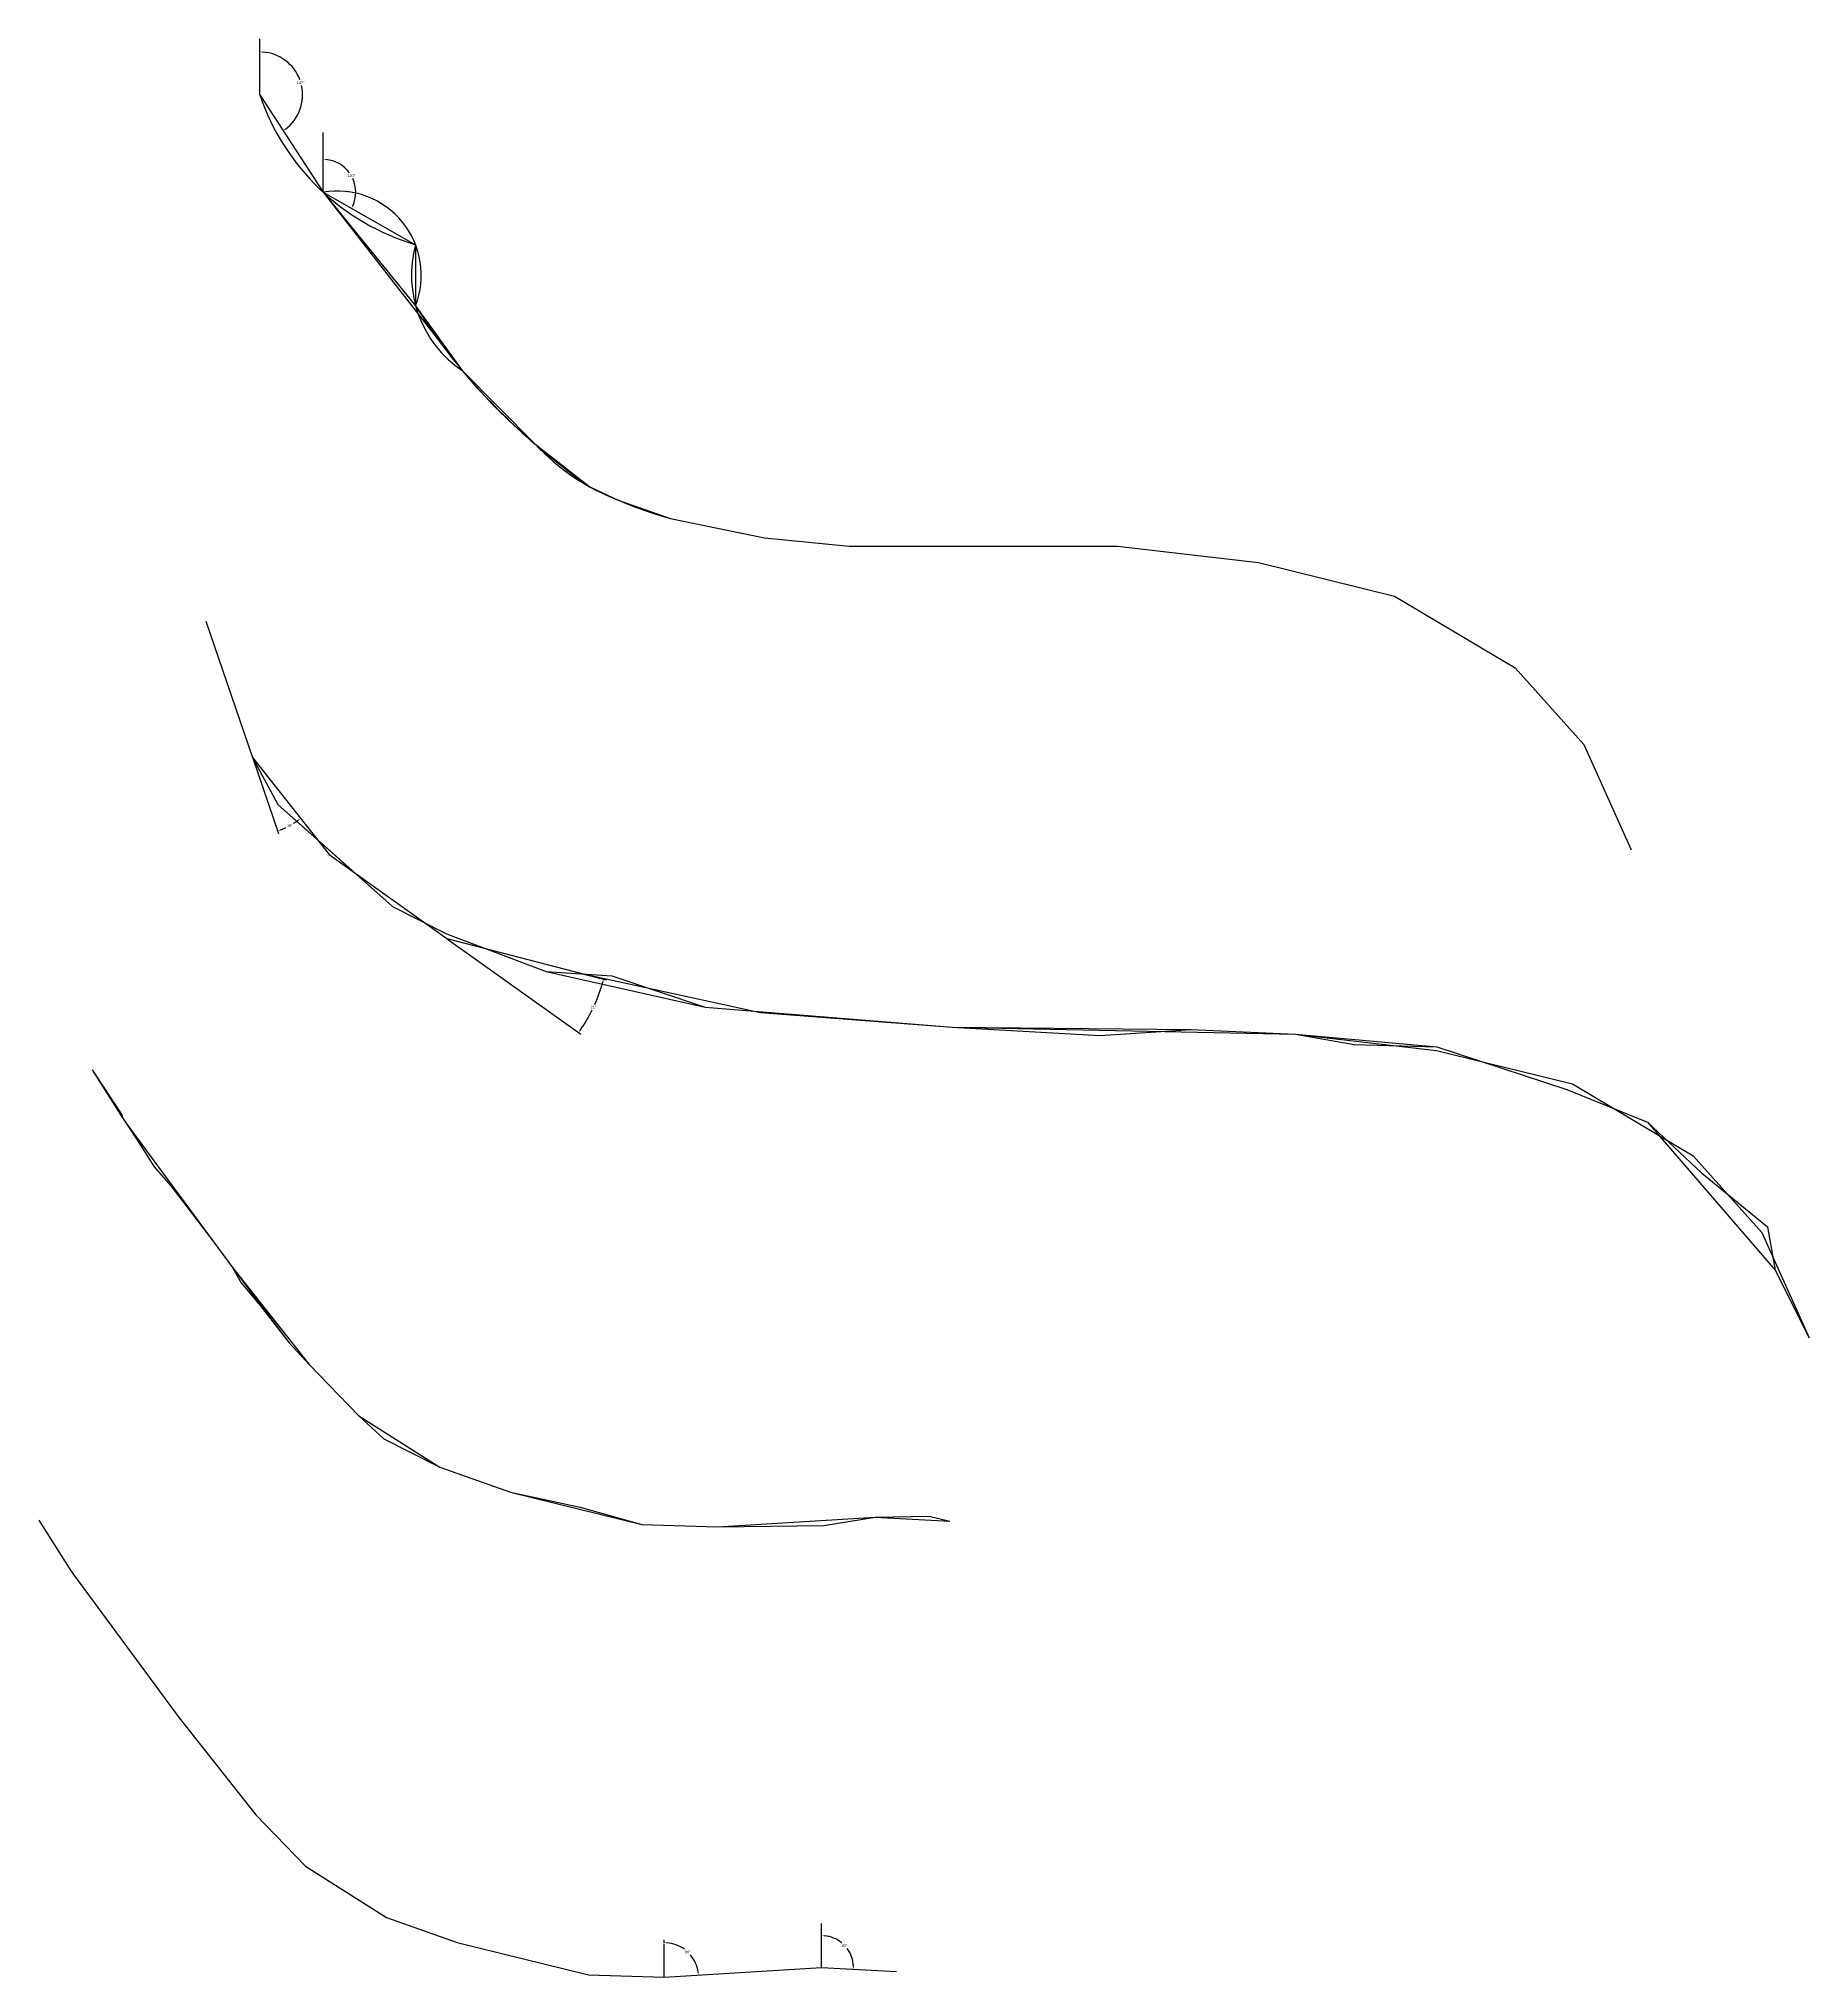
# Model space of a CAD drawing. Header units: inches. Extents: x -25 to 91, y -83 to 44.
import ezdxf

# ---------------------------------------------------------------- set-up
doc = ezdxf.new("R2010")
doc.units = ezdxf.units.IN
doc.header["$MEASUREMENT"] = 0
doc.layers.get('0').update_dxf_attribs({"color": 1})
doc.styles.get("Standard").update_dxf_attribs({"font": 'arial.ttf'})
doc.dimstyles.get("Standard").update_dxf_attribs({"dimtxt": 0.18, "dimasz": 0.18, "dimexe": 0.18, "dimexo": 0.0625, "dimgap": 0.09, "dimtad": 0, "dimtih": 1, "dimtoh": 1, "dimdec": 4, "dimzin": 0, "dimdsep": 46, "dimtxsty": 'Standard', "dimcen": 0.09, "dimadec": 0, "dimazin": 0, "dimtfac": 1, "dimtdec": 4, "dimtofl": 0, "dimtmove": 0, "dimatfit": 3, "dimfxl": 1, "dimtolj": 1, "dimtzin": 0, "dimarcsym": 0})

# ---------------------------------------------------------------- blocks, each defined once
blk = doc.blocks.new('*D1')
at = {"color": 0, "lineweight": -2, "transparency": 16777216}
for start, end in [(20.4171, 86.3261), (306.745, 12.7306)]:
    blk.add_arc((-10.56, 40.21), 2.81, start, end, dxfattribs=at)
at = {"color": 0, "transparency": 16777216}
for points in [[(-10.38, 42.99), (-10.38, 43.05), (-10.56, 43.02)], [(-8.86, 37.94), (-8.89, 37.99), (-9.03, 37.86)]]:
    blk.add_solid(points, dxfattribs=at)
at = {"layer": 'Defpoints', "color": 0, "transparency": 16777216}
for p in [(-10.56, 43.88), (-10.56, 40.21), (-10.56, 40.21), (-7.78, 39.82), (-6.41, 33.84)]:
    blk.add_point(p, dxfattribs=at)
at = {"color": 0, "transparency": 16777216, "insert": (-7.87, 41.01), "char_height": 0.18, "attachment_point": 5}
blk.add_mtext('\\A1;147°', dxfattribs=at)
blk = doc.blocks.new('*D2')
at = {"color": 0, "lineweight": -2, "transparency": 16777216}
for start, end in [(36.0171, 85.1786), (335.2203, 24.7082)]:
    blk.add_arc((-6.41, 33.84), 2.14, start, end, dxfattribs=at)
at = {"color": 0, "transparency": 16777216}
for points in [[(-6.23, 35.94), (-6.22, 36), (-6.41, 35.98)], [(-4.44, 32.93), (-4.49, 32.95), (-4.54, 32.78)]]:
    blk.add_solid(points, dxfattribs=at)
at = {"layer": 'Defpoints', "color": 0, "transparency": 16777216}
for p in [(-6.41, 37.75), (-6.41, 33.84), (-6.41, 33.84), (-4.3, 34.22), (-0.35, 30.4)]:
    blk.add_point(p, dxfattribs=at)
at = {"color": 0, "transparency": 16777216, "insert": (-4.56, 34.91), "char_height": 0.18, "attachment_point": 5}
blk.add_mtext('\\A1;120°', dxfattribs=at)
blk = doc.blocks.new('*D5')
at = {"color": 0, "lineweight": -2, "transparency": 16777216}
for p, q in [((1.74, -15.08), (10.48, -21.31)), ((10.68, -17.38), (12.14, -17.76))]:
    blk.add_line(p, q, dxfattribs=at)
for start, end in [(336.0181, 344.4475), (325.4489, 333.869)]:
    blk.add_arc((1.69, -15.04), 10.62, start, end, dxfattribs=at)
at = {"color": 0, "transparency": 16777216}
for points in [[(11.89, -17.88), (11.95, -17.89), (11.97, -17.71)], [(10.46, -21.08), (10.41, -21.04), (10.33, -21.21)]]:
    blk.add_solid(points, dxfattribs=at)
at = {"layer": 'Defpoints', "color": 0, "transparency": 16777216}
for p in [(-6.01, -9.54), (1.69, -15.04), (1.69, -15.04), (10.62, -17.36), (11.02, -20.11)]:
    blk.add_point(p, dxfattribs=at)
at = {"color": 0, "transparency": 16777216, "insert": (11.31, -19.53), "char_height": 0.18, "attachment_point": 5}
blk.add_mtext('\\A1;21°', dxfattribs=at)
blk = doc.blocks.new('*D6')
at = {"color": 0, "lineweight": -2, "transparency": 16777216}
blk.add_line((-11.01, -3.24), (-9.32, -8.17), dxfattribs=at)
for start, end in [(301.9576, 306.2433), (290.9412, 295.3315)]:
    blk.add_arc((-11.03, -3.18), 5.09, start, end, dxfattribs=at)
at = {"color": 0, "transparency": 16777216}
for points in [[(-8.04, -7.26), (-8, -7.31), (-7.88, -7.18)], [(-9.2, -7.96), (-9.22, -7.91), (-9.38, -8)]]:
    blk.add_solid(points, dxfattribs=at)
at = {"layer": 'Defpoints', "color": 0, "transparency": 16777216}
for p in [(-14.09, 5.74), (-11.03, -3.18), (-11.03, -3.18), (-8.85, -7.78), (-6.01, -9.54)]:
    blk.add_point(p, dxfattribs=at)
at = {"color": 0, "transparency": 16777216, "insert": (-8.59, -7.65), "char_height": 0.18, "attachment_point": 5}
blk.add_mtext('\\A1;19°', dxfattribs=at)
blk = doc.blocks.new('*D8')
at = {"color": 0, "lineweight": -2, "transparency": 16777216}
blk.add_line((15.93, -80.82), (15.93, -80.63), dxfattribs=at)
for start, end in [(54.0105, 85.4344), (8.107, 40.3994)]:
    blk.add_arc((15.93, -83.07), 2.26, start, end, dxfattribs=at)
at = {"color": 0, "transparency": 16777216}
for points in [[(16.11, -80.85), (16.11, -80.79), (15.93, -80.81)], [(18.2, -82.75), (18.14, -82.75), (18.19, -82.93)]]:
    blk.add_solid(points, dxfattribs=at)
at = {"layer": 'Defpoints', "color": 0, "transparency": 16777216}
for p in [(15.93, -80.88), (17.84, -81.86), (26.25, -82.43), (15.93, -83.07), (15.93, -83.07)]:
    blk.add_point(p, dxfattribs=at)
at = {"color": 0, "transparency": 16777216, "insert": (17.48, -81.42), "char_height": 0.18, "attachment_point": 5}
blk.add_mtext('\\A1;86°', dxfattribs=at)
blk = doc.blocks.new('*D9')
at = {"color": 0, "lineweight": -2, "transparency": 16777216}
for start, end in [(50.8187, 85.0295), (1.8325, 36.8563)]:
    blk.add_arc((26.25, -82.43), 2.08, start, end, dxfattribs=at)
at = {"color": 0, "transparency": 16777216}
for points in [[(26.43, -80.39), (26.43, -80.33), (26.25, -80.36)], [(28.35, -82.37), (28.29, -82.37), (28.32, -82.55)]]:
    blk.add_solid(points, dxfattribs=at)
at = {"layer": 'Defpoints', "color": 0, "transparency": 16777216}
for p in [(26.25, -79.55), (26.25, -82.43), (26.25, -82.43), (28.08, -81.46), (31.16, -82.7)]:
    blk.add_point(p, dxfattribs=at)
at = {"color": 0, "transparency": 16777216, "insert": (27.76, -81), "char_height": 0.18, "attachment_point": 5}
blk.add_mtext('\\A1;93°', dxfattribs=at)

msp = doc.modelspace()

# ---------------------------------------------------------------- linework, layer by layer
for p, q in [((-10.5572, 40.21343), (-10.5572, 43.88257)), ((-6.40538, 33.83749), (-6.40538, 37.75348))]:
    msp.add_line(p, q)
at = {"color": 4}
msp.add_line((-6.40538, 33.83749), (-0.34814, 26.39677), dxfattribs=at)
at = {"color": 3}
msp.add_line((-6.40538, 33.83749), (2.70839, 22.14828), dxfattribs=at)
at = {"color": 2}
for p, q in [((26.24804, -82.43172), (26.24804, -79.55375)), ((15.93264, -83.07012), (15.93264, -80.88176))]:
    msp.add_line(p, q, dxfattribs=at)
for points in [[(-10.5572, 40.21343), (-6.40538, 33.83749), (-0.34814, 30.39635), (-0.34814, 26.39677), (2.70839, 22.14828), (7.45932, 17.35923), (11.06014, 14.53374), (12.92769, 13.66244), (16.3548, 12.46064), (22.50765, 11.20765), (28.04085, 10.65118), (38.39051, 10.65118), (45.63554, 10.65118)], [(45.63554, 10.65118), (54.87034, 9.58266), (63.76987, 7.38272), (71.66946, 2.68284), (76.17809, -2.33793), (79.27793, -9.23775)]]:
    msp.add_lwpolyline(points)
at = {"color": 0}
msp.add_lwpolyline([(-14.086, 5.74082), (-11.0284, -3.18236), (-6.01393, -9.5386), (1.69122, -15.03919), (10.61941, -17.36166), (22.23829, -19.88737), (34.80244, -20.85452), (57.29576, -21.3004), (66.53056, -22.36892), (75.4301, -24.56886), (83.32968, -29.26873), (87.83831, -34.28951), (90.93815, -41.18932)], dxfattribs=at)
at = {"color": 2}
for points in [[(-14.086, 5.74082), (-11.0284, -3.18236), (-9.37957, -6.27654), (-5.92797, -9.31658), (-1.8682, -12.93713), (1.67364, -14.74733), (8.20707, -17.20355), (12.49537, -17.49743), (18.62629, -19.53142), (34.80244, -20.85452), (44.49091, -21.39469), (50.45859, -20.99632), (57.29576, -21.3004), (61.12961, -21.98336), (66.55337, -22.13689), (75.06285, -24.92648), (80.33432, -27.07656), (83.87124, -30.39491), (88.19427, -33.92114), (88.71224, -36.75644), (90.93815, -41.18932)], [(-21.53713, -23.64431), (-21.53713, -23.64431), (-19.59054, -26.59169), (-19.54203, -26.79382), (-19.27079, -27.20424), (-18.36191, -28.5747), (-17.46493, -29.98675), (-16.3867, -31.23298), (-14.6878, -33.46642), (-13.69432, -34.74876), (-12.3476, -36.58637), (-11.77094, -37.59712), (-10.62737, -38.96103), (-8.63304, -41.52), (-7.32738, -42.94055), (-4.07452, -46.30897), (-2.43501, -47.81541), (1.24066, -49.66543), (5.8683, -51.30401), (10.42458, -52.29016), (14.4793, -53.41676), (19.42811, -53.57566), (26.38766, -53.49631), (29.74349, -52.93732), (33.28575, -52.88408), (34.65561, -53.20655)]]:
    msp.add_lwpolyline(points, dxfattribs=at)
at = {"color": 3}
for points in [[(-11.0284, -3.1824, 0), (-9.3796, -6.2765, 0), (-1.8682, -12.9371, 0), (1.6736, -14.7473, 0), (8.2071, -17.2036, 0), (18.6263, -19.5314, 0), (34.8024, -20.8545, 0), (44.4909, -21.3947, 0), (50.4586, -20.9963, 0), (57.2958, -21.3004, 0), (66.5534, -22.1369, 0), (75.0628, -24.9265, 0), (80.3343, -27.0766, 0), (88.7122, -36.7564, 0), (90.9382, -41.1893, 0)], [(-21.5371, -23.6443, 0), (-19.5905, -26.5917, 0), (-19.542, -26.7938, 0), (-19.2708, -27.2042, 0), (-13.6943, -34.7488, 0), (-12.3476, -36.5864, 0), (-8.633, -41.52, 0), (-7.3274, -42.9406, 0), (-4.0745, -46.309, 0), (-2.435, -47.8154, 0), (1.2407, -49.6654, 0), (5.8683, -51.304, 0), (14.4793, -53.4168, 0), (19.4281, -53.5757, 0), (26.3877, -53.4963, 0), (29.7435, -52.9373, 0), (33.2858, -52.8841, 0), (34.6556, -53.2066, 0)], [(-21.5371, -23.6443, 0), (-19.5905, -26.5917, 0), (-19.542, -26.7938, 0), (-19.2708, -27.2042, 0), (-12.3476, -36.5864, 0), (-8.633, -41.52, 0), (-7.3274, -42.9406, 0), (-4.0745, -46.309, 0), (-2.435, -47.8154, 0), (1.2407, -49.6654, 0), (5.8683, -51.304, 0), (14.4793, -53.4168, 0), (19.4281, -53.5757, 0), (26.3877, -53.4963, 0), (29.7435, -52.9373, 0), (33.2858, -52.8841, 0), (34.6556, -53.2066, 0)]]:
    msp.add_polyline3d(points, dxfattribs=at)
msp.add_polyline3d([(-11.0284, -3.1824, 0), (-9.3796, -6.2765, 0), (-1.8682, -12.9371, 0), (1.6736, -14.7473, 0), (8.2071, -17.2036, 0), (18.6263, -19.5314, 0), (34.8024, -20.8545, 0), (50.4586, -20.9963, 0), (57.2958, -21.3004, 0), (66.5534, -22.1369, 0), (75.0628, -24.9265, 0), (80.3343, -27.0766, 0), (88.7122, -36.7564, 0), (90.9382, -41.1893, 0)])
at = {"color": 4}
msp.add_polyline3d([(-21.5371, -23.6443, 0), (-19.542, -26.7938, 0), (-19.2708, -27.2042, 0), (-12.3476, -36.5864, 0), (-8.633, -41.52, 0), (-7.3274, -42.9406, 0), (-4.0745, -46.309, 0), (-2.435, -47.8154, 0), (1.2407, -49.6654, 0), (5.8683, -51.304, 0), (14.4793, -53.4168, 0), (19.4281, -53.5757, 0), (26.3877, -53.4963, 0), (29.7435, -52.9373, 0), (33.2858, -52.8841, 0), (34.6556, -53.2066, 0)], dxfattribs=at)
at = {"color": 6}
for points in [[(-21.5371, -23.6443, 0), (-19.542, -26.7938, 0), (-19.2708, -27.2042, 0), (-12.3476, -36.5864, 0), (-7.3274, -42.9406, 0), (-4.0745, -46.309, 0), (1.2407, -49.6654, 0), (5.8683, -51.304, 0), (14.4793, -53.4168, 0), (19.4281, -53.5757, 0), (29.7435, -52.9373, 0), (34.6556, -53.2066, 0)], [(-25.03256, -53.13872, 0), (-23.03746, -56.28822, 0), (-22.76626, -56.69862, 0), (-15.84306, -66.08082, 0), (-10.82286, -72.43502, 0), (-7.56996, -75.80342, 0), (-2.25476, -79.15982, 0), (2.37284, -80.79842, 0), (10.98384, -82.91122, 0), (15.93264, -83.07012, 0), (26.24804, -82.43172, 0), (31.16014, -82.70102, 0)]]:
    msp.add_polyline3d(points, dxfattribs=at)
for centre, radius, start, end in [((4.04612, 45.18296), 15.42574, 198.7935126, 253.4491911), ((-5.49031, 28.39656), 5.51735, 338.7489761, 99.5467384), ((6.91241, 28.39656), 7.53092, 164.6007258, 236.0661976), ((31.9631, 46.41902), 38.01192, 211.7851809, 229.8617681), ((37.41404, 51.82656), 45.66489, 220.5351618, 234.7521159), ((18.1308, 27.25184), 14.55143, 222.8309766, 249.0491522), ((24.11626, 40.08104), 28.69019, 242.9303929, 254.3043791)]:
    msp.add_arc(centre, radius, start, end)

# ---------------------------------------------------------------- dimensions: what is measured, and where the dimension line sits
for base, line1, line2, picture, middle in [((-7.77657, 39.82498), ((-10.5572, 40.21343), (-6.40538, 33.83749)), ((-10.5572, 40.21343), (-10.5572, 43.88257)), '*D1', (-7.86569, 41.0125)), ((-4.29996, 34.21882), ((-6.40538, 33.83749), (-0.34814, 30.39635)), ((-6.40538, 33.83749), (-6.40538, 37.75348)), '*D2', (-4.5561, 34.91377)), ((-8.84837, -7.78046), ((-11.0284, -3.18236), (-6.01393, -9.5386)), ((-14.086, 5.74082), (-11.0284, -3.18236)), '*D6', (-8.59307, -7.6505)), ((11.0181, -20.11213), ((1.69122, -15.03919), (10.61941, -17.36166)), ((-6.01393, -9.5386), (1.69122, -15.03919)), '*D5', (11.30963, -19.53492))]:
    dim = msp.add_angular_dim_2l(base=base, line1=line1, line2=line2, dimstyle='Standard')
    dim.commit()
    dim.dimension.update_dxf_attribs({"geometry": picture, "text_midpoint": middle})
at = {"color": 2}
for base, line1, line2, picture, middle in [((28.0822, -81.46026), ((26.24804, -82.43172), (31.16014, -82.70102)), ((26.24804, -82.43172), (26.24804, -79.55375)), '*D9', (27.75531, -81.00482)), ((17.84121, -81.86073), ((15.93264, -83.07012), (26.24804, -82.43172)), ((15.93264, -83.07012), (15.93264, -80.88176)), '*D8', (17.4802, -81.42382))]:
    dim = msp.add_angular_dim_2l(base=base, line1=line1, line2=line2, dimstyle='Standard', dxfattribs=at)
    dim.commit()
    dim.dimension.update_dxf_attribs({"geometry": picture, "text_midpoint": middle})

doc.saveas('drawing.dxf')
